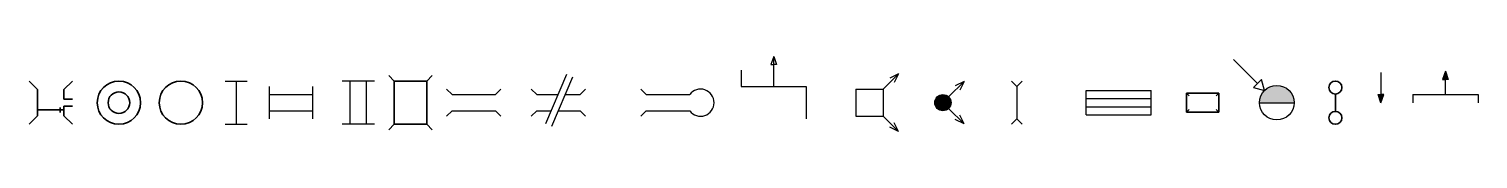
# Model space of a CAD drawing. Extents: x 12 to 335, y -4 to 63.
# Drawn here: x 67.7 to 334.9, y 49 to 63 of the extents above; entities that cross this region are included whole.
import ezdxf

# ---------------------------------------------------------------- set-up
doc = ezdxf.new("R2010")
doc.units = 0
doc.header["$MEASUREMENT"] = 0
doc.layers.add('BANGUNAN', color=7, linetype='Continuous')

# ---------------------------------------------------------------- blocks, each defined once
blk = doc.blocks.new('B1')
at = {"lineweight": 30}
for p, q in [((-4, 4), (-2.43, 2.43)), ((4, 4), (2.43, 2.43)), ((-2.43, 2.43), (-2.43, -2.43)), ((2.43, 2.43), (2.43, 0.67)), ((2.43, 0.67), (4, 0.67)), ((-4, -4), (-2.43, -2.43)), ((-2.43, -1.35), (2.43, -1.35)), ((1.77, -0.88), (1.77, -1.83)), ((2.43, -0.67), (2.43, -2.43)), ((2.43, -0.67), (4, -0.67)), ((4, -4), (2.43, -2.43))]:
    blk.add_line(p, q, dxfattribs=at)
blk = doc.blocks.new('B7')
at = {"lineweight": 30}
for p, q in [((-3, 4), (-4, 5)), ((-3, 4), (3, 4)), ((-3, 4), (-3, -4)), ((3, 4), (4, 5)), ((3, 4), (3, -4)), ((-3, -4), (-4, -5)), ((-3, -4), (3, -4)), ((3, -4), (4, -5))]:
    blk.add_line(p, q, dxfattribs=at)
blk = doc.blocks.new('B3')
at = {"lineweight": 30}
blk.add_circle((0, 0), 4, dxfattribs=at)
blk = doc.blocks.new('B2')
at = {"lineweight": 30}
for radius in [4, 2]:
    blk.add_circle((0, 0), radius, dxfattribs=at)
blk = doc.blocks.new('B16')
at = {"lineweight": 30}
for p, q in [((-3, 1.75), (-3, -1.75)), ((-3, 1.75), (-2.5, 1.25)), ((-3, 1.75), (3, 1.75)), ((3, 1.75), (2.5, 1.25)), ((3, 1.75), (3, -1.75)), ((-3, -1.75), (-2.5, -1.25)), ((-3, -1.75), (3, -1.75)), ((3, -1.75), (2.5, -1.25))]:
    blk.add_line(p, q, dxfattribs=at)
blk = doc.blocks.new('B18')
at = {"lineweight": 30}
for q in [(0, 1.6), (0, -1.6)]:
    blk.add_line((0, 1.6), q, dxfattribs=at)
for centre in [(0, 2.8), (0, -2.8)]:
    blk.add_circle(centre, 1.2, dxfattribs=at)
blk = doc.blocks.new('B4')
for p, q in [((-2, 4), (2, 4)), ((0, 4), (0, -4)), ((-2, -4), (2, -4))]:
    blk.add_line(p, q)
blk = doc.blocks.new('B5')
for p, q in [((-4, -3), (-4, 3)), ((4, -3), (4, 3)), ((-4, 1.5), (4, 1.5)), ((-4, -1.5), (4, -1.5))]:
    blk.add_line(p, q)
blk = doc.blocks.new('B6')
for p, q in [((3, 4), (-3, 4)), ((-1.5, -4), (-1.5, 4)), ((1.5, -4), (1.5, 4)), ((3, -4), (-3, -4))]:
    blk.add_line(p, q)
blk = doc.blocks.new('B8')
for p, q in [((-5, 2.5), (-4, 1.5)), ((-4, 1.5), (4, 1.5)), ((4, 1.5), (5, 2.5)), ((-4, -1.5), (-5, -2.5)), ((-4, -1.5), (4, -1.5)), ((4, -1.5), (5, -2.5))]:
    blk.add_line(p, q)
blk = doc.blocks.new('B9')
for p, q in [((-2.29, -3.87), (1.57, 5.24)), ((-1.19, -4.34), (2.68, 4.78)), ((-5, 2.5), (-4, 1.5)), ((-4, 1.5), (-0.02, 1.5)), ((1.29, 1.5), (4, 1.5)), ((4, 1.5), (5, 2.5)), ((-4, -1.5), (-5, -2.5)), ((-4, -1.5), (-1.29, -1.5)), ((0.02, -1.5), (4, -1.5)), ((4, -1.5), (5, -2.5))]:
    blk.add_line(p, q)
blk = doc.blocks.new('B10')
for p, q in [((-5, 2.5), (-4, 1.5)), ((-4, 1.5), (4, 1.5)), ((-4, -1.5), (-5, -2.5)), ((-4, -1.5), (4, -1.5))]:
    blk.add_line(p, q)
blk.add_arc((6, 0), 2.5, 216.8699, 143.1301)
blk = doc.blocks.new('B14')
for p, q in [((0, 3), (-1, 4)), ((0, 3), (1, 4)), ((0, 3), (0, -3)), ((0, -3), (-1, -4)), ((0, -3), (1, -4))]:
    blk.add_line(p, q)
blk = doc.blocks.new('B15')
for p, q in [((-6, 2.25), (6, 2.25)), ((-6, -2.25), (-6, 2.25)), ((-6, 0.75), (6, 0.75)), ((6, -2.25), (6, 2.25)), ((-6, -0.75), (6, -0.75)), ((-6, -2.25), (6, -2.25))]:
    blk.add_line(p, q)
blk = doc.blocks.new('B17')
h = blk.add_hatch(color=256)
h.dxf.hatch_style = 1
h.paths.add_polyline_path([(3.2, 0, 1), (-3.2, 0)])
for p, q in [((-7.95, 7.95), (-3.54, 3.54)), ((-3.2, 0), (3.2, 0))]:
    blk.add_line(p, q)
blk.add_lwpolyline([(-2.26, 2.26), (-2.8, 4.27), (-4.27, 2.8)], close=True)
at = {"linetype": 'Continuous'}
blk.add_circle((0, 0), 3.2, dxfattribs=at)
blk = doc.blocks.new('B11')
for p, q in [((0, 8.56), (-0.52, 7.03)), ((0, 3), (0, 8.56)), ((0, 8.56), (0.52, 7.03)), ((-6, 6), (-6, 3)), ((-0.52, 7.03), (0, 7.03)), ((0.52, 7.03), (0, 7.03)), ((-6, 3), (6, 3)), ((6, 3), (6, -3))]:
    blk.add_line(p, q)
blk = doc.blocks.new('B19')
at = {"layer": 'BANGUNAN'}
h = blk.add_hatch(color=256, dxfattribs=at)
h.dxf.hatch_style = 1
h.paths.add_polyline_path([(0, 0), (0.52, 1.53), (0, 1.53), (-0.52, 1.53)])
edge = h.paths.add_edge_path(flags=17)
edge.add_line((0, 0), (0.52, 1.53))
for p, q in [((0, 5.56), (0, 1.53)), ((0, 0), (-0.52, 1.53)), ((-0.52, 1.53), (0, 1.53)), ((0, 0), (0.52, 1.53)), ((0.52, 1.53), (0, 1.53))]:
    blk.add_line(p, q)
blk = doc.blocks.new('B20')
at = {"layer": 'BANGUNAN'}
h = blk.add_hatch(color=256, dxfattribs=at)
h.dxf.hatch_style = 1
h.paths.add_polyline_path([(0, 5.81), (-0.52, 4.28), (0, 4.28), (0.52, 4.28)])
edge = h.paths.add_edge_path(flags=17)
edge.add_line((0, 5.81), (-0.52, 4.28))
for p, q in [((0, 5.81), (-0.52, 4.28)), ((0, 5.81), (0.52, 4.28)), ((-0.52, 4.28), (0, 4.28)), ((0, 1.5), (0, 4.28)), ((0.52, 4.28), (0, 4.28)), ((-6, 1.5), (-6, 0)), ((-6, 1.5), (6, 1.5)), ((6, 1.5), (6, 0))]:
    blk.add_line(p, q)

msp = doc.modelspace()

# ---------------------------------------------------------------- hatches: boundary and pattern name
at = {"layer": 'BANGUNAN'}
h = msp.add_hatch(color=256, dxfattribs=at)
edge = h.paths.add_edge_path()
edge.add_arc((236.25, 54.39), 1.5, 0, 360)

# ---------------------------------------------------------------- linework, layer by layer
for p, q in [((225.21, 56.89), (228.07, 59.75)), ((228.07, 59.75), (226.44, 58.94)), ((228.07, 59.75), (227.25, 58.12)), ((220.21, 56.89), (225.21, 56.89)), ((220.21, 56.89), (220.21, 51.89)), ((225.21, 56.89), (225.21, 51.89)), ((237.31, 55.45), (240.17, 58.31)), ((240.17, 58.31), (238.54, 57.5)), ((240.17, 58.31), (239.36, 56.68)), ((220.21, 51.89), (225.21, 51.89)), ((225.21, 51.89), (228.07, 49.04)), ((237.31, 53.33), (240.17, 50.48)), ((240.17, 50.48), (238.54, 51.29)), ((240.17, 50.48), (239.36, 52.1)), ((228.07, 49.04), (226.44, 49.85)), ((228.07, 49.04), (227.25, 50.66))]:
    msp.add_line(p, q, dxfattribs=at)
msp.add_circle((236.25, 54.39), 1.5, dxfattribs=at)

# ---------------------------------------------------------------- block references
for name, p in [('B11', (205.05, 54.39)), ('B17', (297.81, 54.39)), ('B9', (165.35, 54.39)), ('B19', (317.02, 54.39)), ('B20', (328.92, 54.39)), ('B4', (105.93, 54.39)), ('B5', (116.06, 54.39)), ('B6', (128.46, 54.39)), ('B8', (149.73, 54.39)), ('B10', (185.56, 54.39)), ('B14', (249.88, 54.39)), ('B15', (268.68, 54.39)), ('B18', (308.62, 54.39))]:
    msp.add_blockref(name, p, dxfattribs=at)
at = {"layer": 'BANGUNAN', "color": 4, "lineweight": -3, "ltscale": 20}
for name, p in [('B7', (138.08, 54.39)), ('B1', (71.73, 54.39)), ('B2', (84.32, 54.39)), ('B3', (95.75, 54.39))]:
    msp.add_blockref(name, p, dxfattribs=at)
at = {"layer": 'BANGUNAN', "lineweight": -3, "ltscale": 20}
msp.add_blockref('B16', (284.14, 54.39), dxfattribs=at)

doc.saveas('drawing.dxf')
